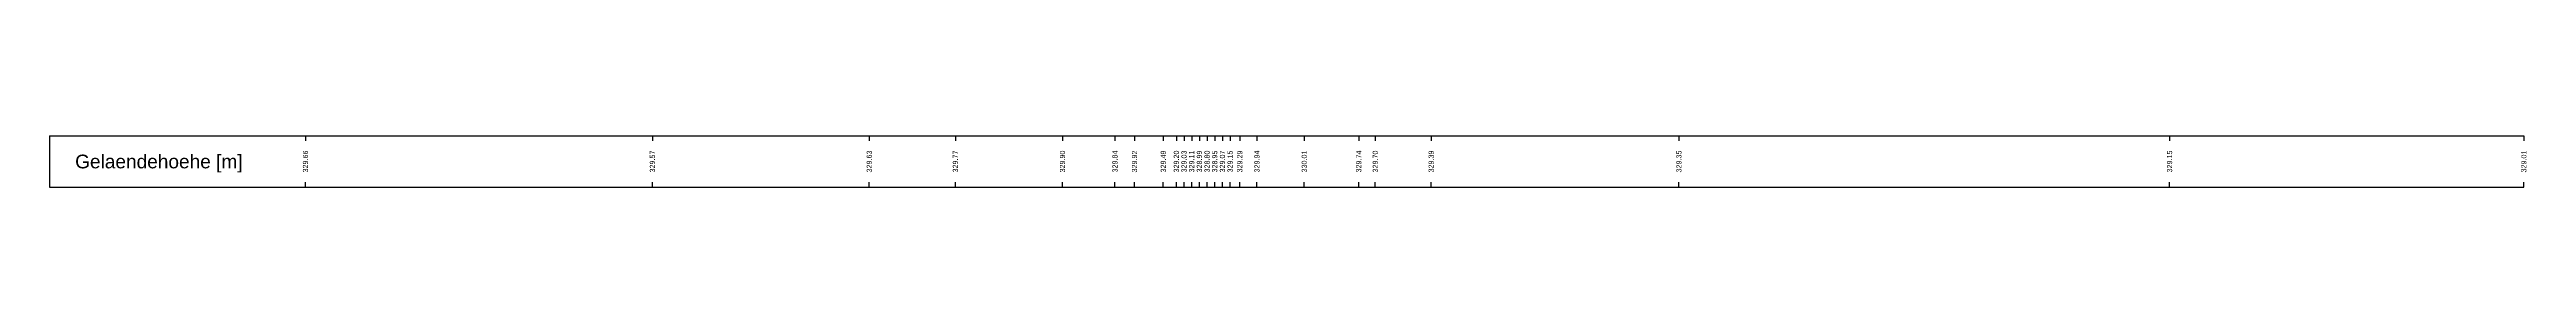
# Model space of a CAD drawing. Header units: millimetres. Extents: x -8 to 79, y -83 to 317.
# Drawn here: x -7.5 to 65.1, y 123.8 to 125.2 of the extents above; entities that cross this region are included whole.
import ezdxf
from ezdxf.enums import TextEntityAlignment as Align

# ---------------------------------------------------------------- set-up
doc = ezdxf.new("R2010")
doc.units = ezdxf.units.MM
doc.styles.get("Standard").update_dxf_attribs({"font": 'arial.ttf'})

msp = doc.modelspace()

# ---------------------------------------------------------------- linework, layer by layer
at = {"layer": 'band'}
for p, q in [((0, 125.25), (0, 125.1)), ((10.168, 125.25), (10.168, 125.1)), ((16.524, 125.25), (16.524, 125.1)), ((19.048, 125.25), (19.048, 125.1)), ((22.187, 125.25), (22.187, 125.1)), ((23.725, 125.25), (23.725, 125.1)), ((24.298, 125.25), (24.298, 125.1)), ((25.142, 125.25), (25.142, 125.1)), ((25.524, 125.25), (25.524, 125.1)), ((25.749, 125.25), (25.749, 125.1)), ((25.974, 125.25), (25.974, 125.1)), ((26.199, 125.25), (26.199, 125.1)), ((26.424, 125.25), (26.424, 125.1)), ((26.649, 125.25), (26.649, 125.1)), ((26.874, 125.25), (26.874, 125.1)), ((27.099, 125.25), (27.099, 125.1)), ((27.384, 125.25), (27.384, 125.1)), ((27.886, 125.25), (27.886, 125.1)), ((29.273, 125.25), (29.273, 125.1)), ((30.871, 125.25), (30.871, 125.1)), ((31.354, 125.25), (31.354, 125.1)), ((32.992, 125.25), (32.992, 125.1)), ((40.253, 125.25), (40.253, 125.1)), ((54.634, 125.25), (54.634, 125.1)), ((65.016, 125.25), (65.016, 125.1)), ((0, 123.75), (0, 123.9)), ((10.168, 123.75), (10.168, 123.9)), ((16.524, 123.75), (16.524, 123.9)), ((19.048, 123.75), (19.048, 123.9)), ((22.187, 123.75), (22.187, 123.9)), ((23.725, 123.75), (23.725, 123.9)), ((24.298, 123.75), (24.298, 123.9)), ((25.142, 123.75), (25.142, 123.9)), ((25.524, 123.75), (25.524, 123.9)), ((25.749, 123.75), (25.749, 123.9)), ((25.974, 123.75), (25.974, 123.9)), ((26.199, 123.75), (26.199, 123.9)), ((26.424, 123.75), (26.424, 123.9)), ((26.649, 123.75), (26.649, 123.9)), ((26.874, 123.75), (26.874, 123.9)), ((27.099, 123.75), (27.099, 123.9)), ((27.384, 123.75), (27.384, 123.9)), ((27.886, 123.75), (27.886, 123.9)), ((29.273, 123.75), (29.273, 123.9)), ((30.871, 123.75), (30.871, 123.9)), ((31.354, 123.75), (31.354, 123.9)), ((32.992, 123.75), (32.992, 123.9)), ((40.253, 123.75), (40.253, 123.9)), ((54.634, 123.75), (54.634, 123.9)), ((65.016, 123.75), (65.016, 123.9))]:
    msp.add_line(p, q, dxfattribs=at)
at = {"layer": 'frame'}
for p, q in [((-7.5, 125.25), (65.016, 125.25)), ((-7.5, 125.25), (-7.5, 123.75)), ((-7.5, 123.75), (65.016, 123.75))]:
    msp.add_line(p, q, dxfattribs=at)

# ---------------------------------------------------------------- texts
msp.add_text('Gelaendehoehe [m]', height=0.4).set_placement((-6.75, 124.5), align=Align.MIDDLE_LEFT)
for s, p in [('329.66', (0, 124.5)), ('329.57', (10.168, 124.5)), ('329.63', (16.524, 124.5)), ('329.77', (19.048, 124.5)), ('329.90', (22.187, 124.5)), ('329.84', (23.725, 124.5)), ('329.92', (24.298, 124.5)), ('329.49', (25.142, 124.5)), ('329.20', (25.524, 124.5)), ('329.03', (25.749, 124.5)), ('329.11', (25.974, 124.5)), ('328.99', (26.199, 124.5)), ('328.80', (26.424, 124.5)), ('328.95', (26.649, 124.5)), ('329.07', (26.874, 124.5)), ('329.15', (27.099, 124.5)), ('329.29', (27.384, 124.5)), ('329.94', (27.886, 124.5)), ('330.01', (29.273, 124.5)), ('329.74', (30.871, 124.5)), ('329.70', (31.354, 124.5)), ('329.39', (32.992, 124.5)), ('329.35', (40.253, 124.5)), ('329.15', (54.634, 124.5)), ('329.01', (65.016, 124.5))]:
    msp.add_text(s, height=0.15, rotation=90).set_placement(p, align=Align.MIDDLE)

doc.saveas('drawing.dxf')
